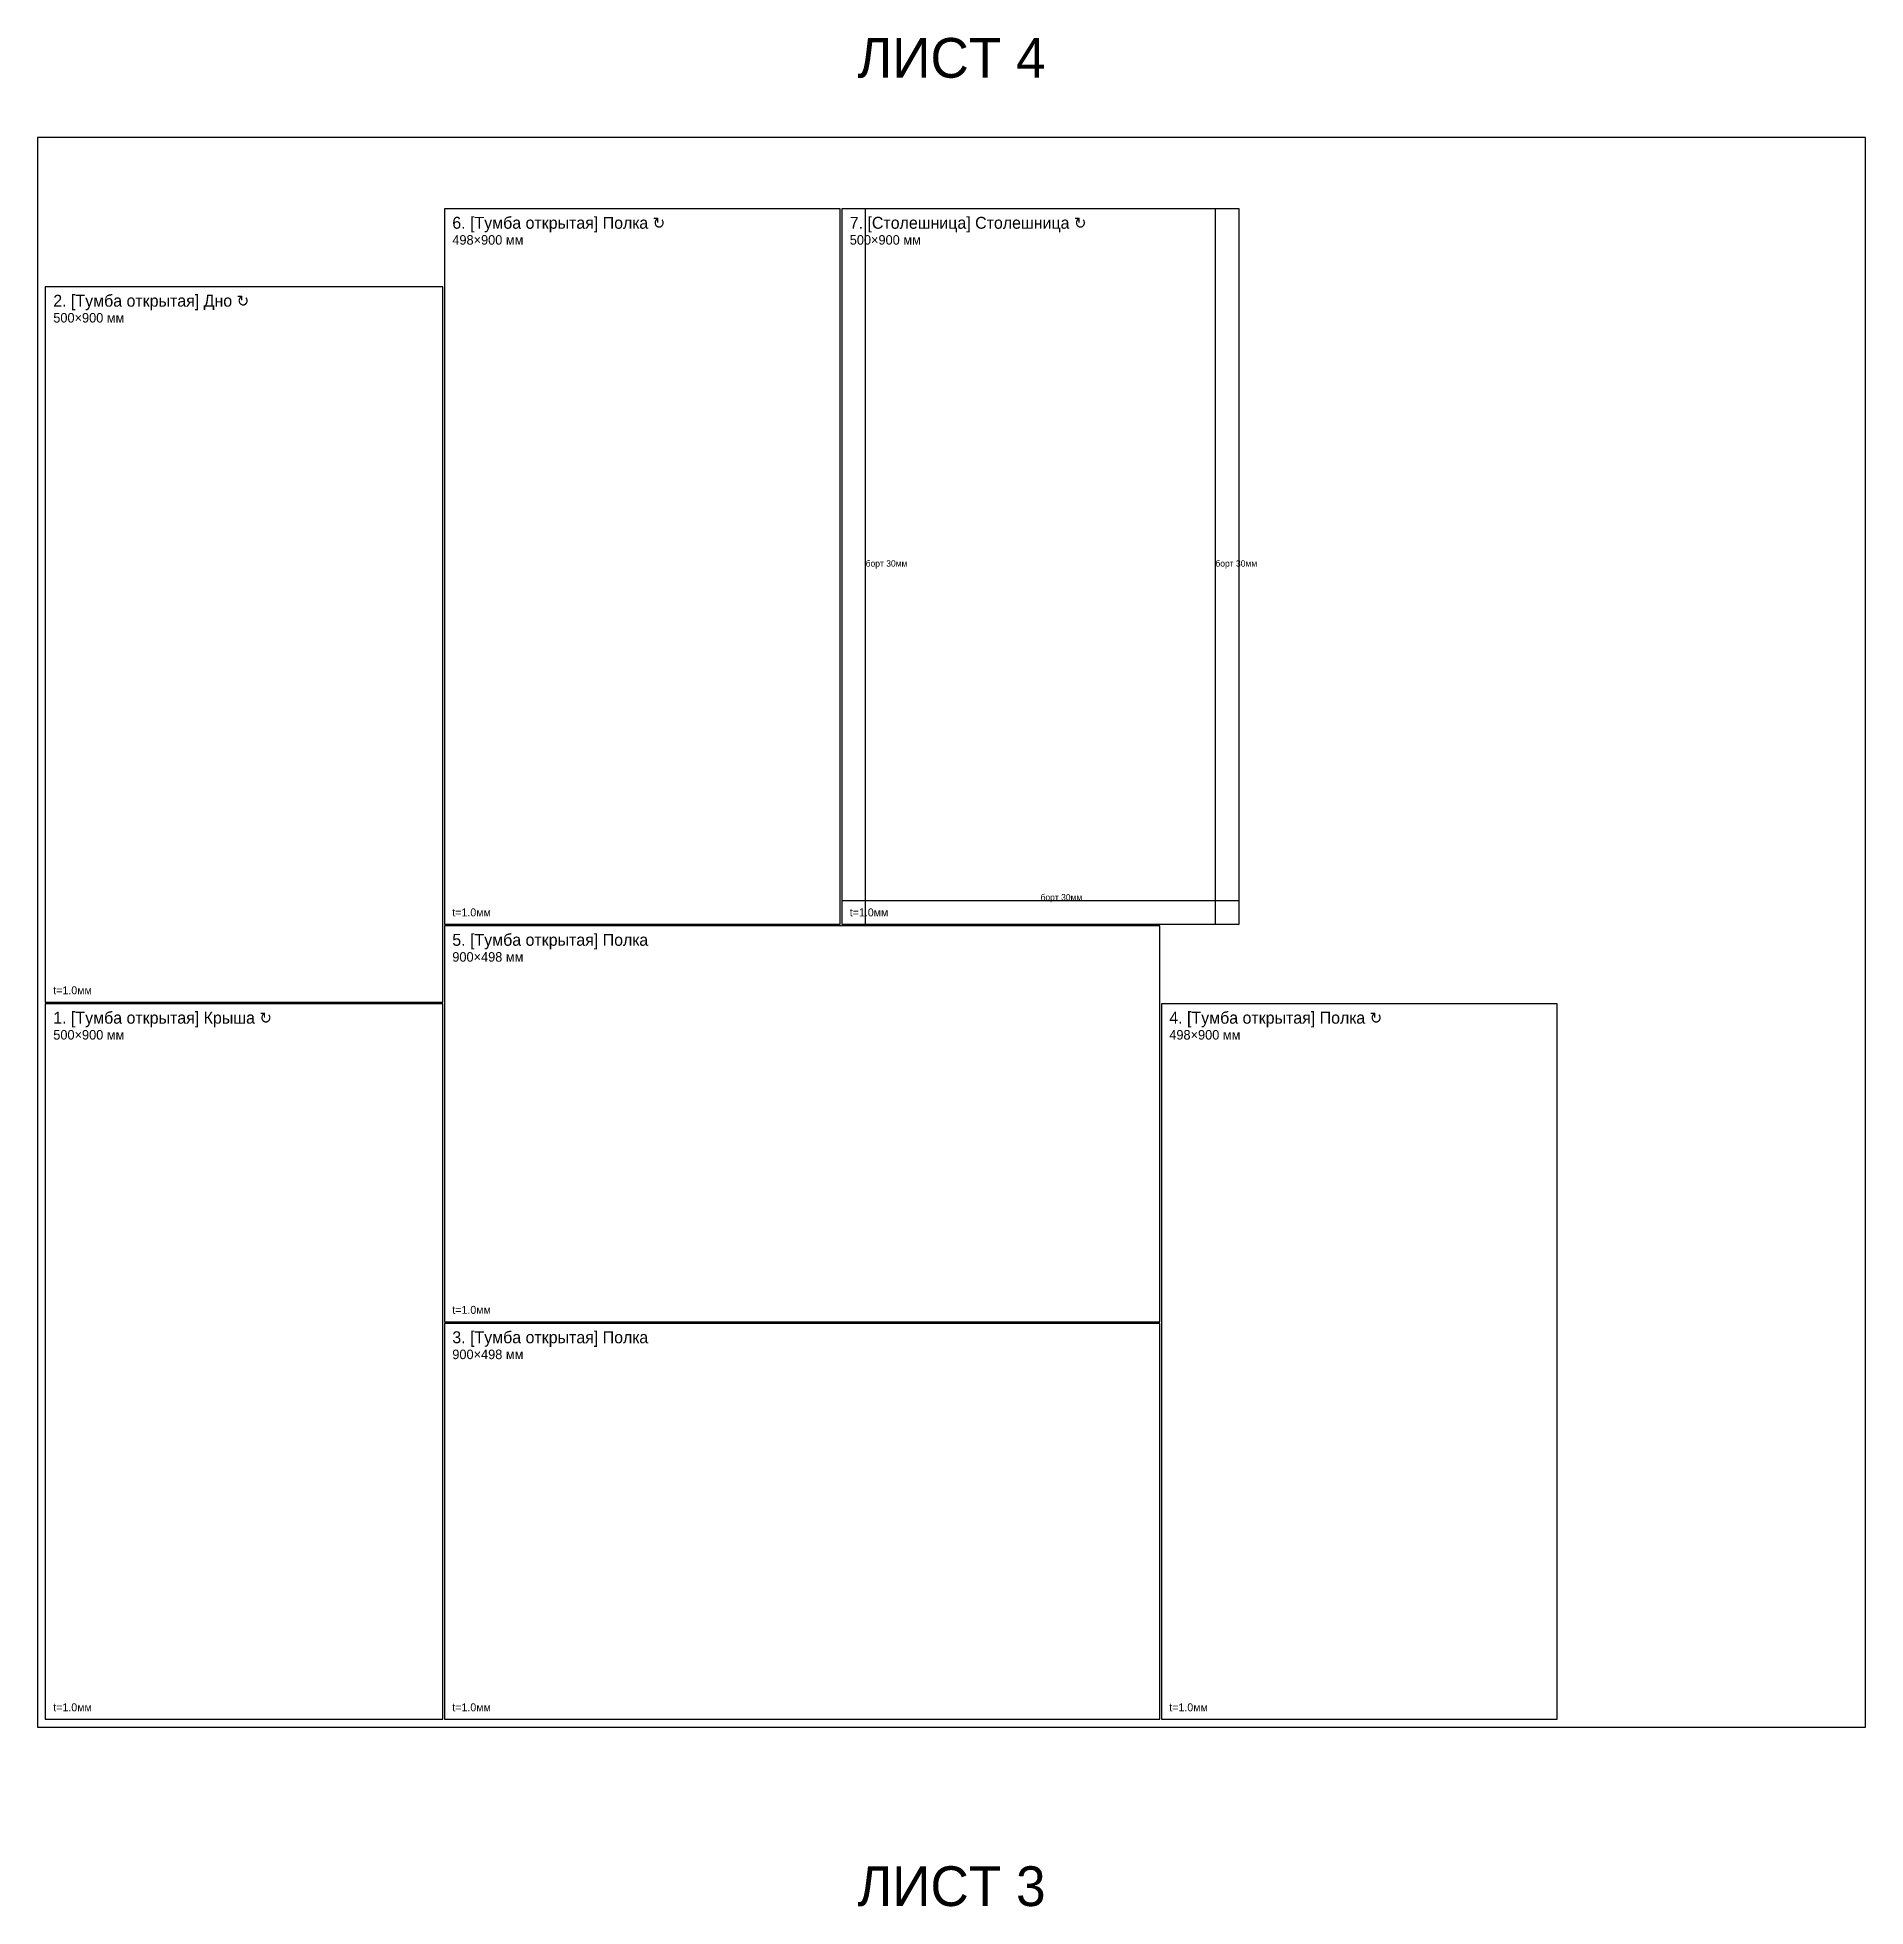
# Model space of a CAD drawing. Header units: metres. Extents: x 0 to 2300, y 0 to 9026.
# Drawn here: x 0 to 2300, y 6674 to 9026 of the extents above; entities that cross this region are included whole.
import ezdxf
from ezdxf.enums import TextEntityAlignment as Align

# ---------------------------------------------------------------- set-up
doc = ezdxf.new("R2010")
doc.units = ezdxf.units.M
doc.linetypes.add('DASHED', pattern=[1.524, 1.27, -0.254])
for name, color, linetype in [('BEND', 4, 'Continuous'), ('CUT', 5, 'Continuous'), ('SHEET', 1, 'Continuous'), ('TEXT', 7, 'Continuous')]:
    doc.layers.add(name, color=color, linetype=linetype)

msp = doc.modelspace()

# ---------------------------------------------------------------- texts
at = {"layer": 'BEND', "color": 4}
for p in [(1042, 8360), (1482, 8360), (1262, 7940)]:
    msp.add_text('борт 30мм', height=8, dxfattribs=at).set_placement(p)
at = {"layer": 'TEXT', "color": 7}
for s, p in [('ЛИСТ 4', (1150, 9000)), ('ЛИСТ 3', (1150, 6700))]:
    msp.add_text(s, height=50, dxfattribs=at).set_placement(p, align=Align.MIDDLE_CENTER)
for s, p in [('6. [Тумба открытая] Полка ↻', (522, 8785)), ('7. [Столешница] Столешница ↻', (1022, 8785)), ('2. [Тумба открытая] Дно ↻', (20, 8687)), ('5. [Тумба открытая] Полка', (522, 7883)), ('1. [Тумба открытая] Крыша ↻', (20, 7785)), ('4. [Тумба открытая] Полка ↻', (1424, 7785)), ('3. [Тумба открытая] Полка', (522, 7383))]:
    msp.add_text(s, height=15, dxfattribs=at).set_placement(p)
at = {"layer": 'TEXT', "color": 3}
for s, p in [('498×900 мм', (522, 8765)), ('500×900 мм', (1022, 8765)), ('500×900 мм', (20, 8667)), ('900×498 мм', (522, 7863)), ('500×900 мм', (20, 7765)), ('498×900 мм', (1424, 7765)), ('900×498 мм', (522, 7363))]:
    msp.add_text(s, height=12, dxfattribs=at).set_placement(p)
at = {"layer": 'TEXT', "color": 8}
for p in [(522, 7920), (1022, 7920), (20, 7822), (522, 7420), (20, 6920), (522, 6920), (1424, 6920)]:
    msp.add_text('t=1.0мм', height=10, dxfattribs=at).set_placement(p)

# ---------------------------------------------------------------- linework, layer by layer
at = {"layer": 'BEND', "color": 4, "linetype": 'DASHED'}
for p, q in [((1042, 7910), (1042, 8810)), ((1482, 7910), (1482, 8810)), ((1012, 7940), (1512, 7940))]:
    msp.add_line(p, q, dxfattribs=at)
at = {"layer": 'CUT', "color": 5}
for points in [[(512, 7910), (1010, 7910), (1010, 8810), (512, 8810), (512, 7910)], [(1012, 7910), (1512, 7910), (1512, 8810), (1012, 8810), (1012, 7910)], [(10, 7812), (510, 7812), (510, 8712), (10, 8712), (10, 7812)], [(512, 7410), (1412, 7410), (1412, 7908), (512, 7908), (512, 7410)], [(10, 6910), (510, 6910), (510, 7810), (10, 7810), (10, 6910)], [(1414, 6910), (1912, 6910), (1912, 7810), (1414, 7810), (1414, 6910)], [(512, 6910), (1412, 6910), (1412, 7408), (512, 7408), (512, 6910)]]:
    msp.add_lwpolyline(points, dxfattribs=at)
at = {"layer": 'SHEET', "color": 1}
msp.add_lwpolyline([(0, 6900), (2300, 6900), (2300, 8900), (0, 8900), (0, 6900)], dxfattribs=at)

msp.set_redraw_order([(e.dxf.handle, doc.entitydb.next_handle()) for e in msp.query("TEXT MTEXT ATTDEF DIMENSION ARC_DIMENSION")])  # texts and dimensions are drawn at this point

doc.saveas('drawing.dxf')
